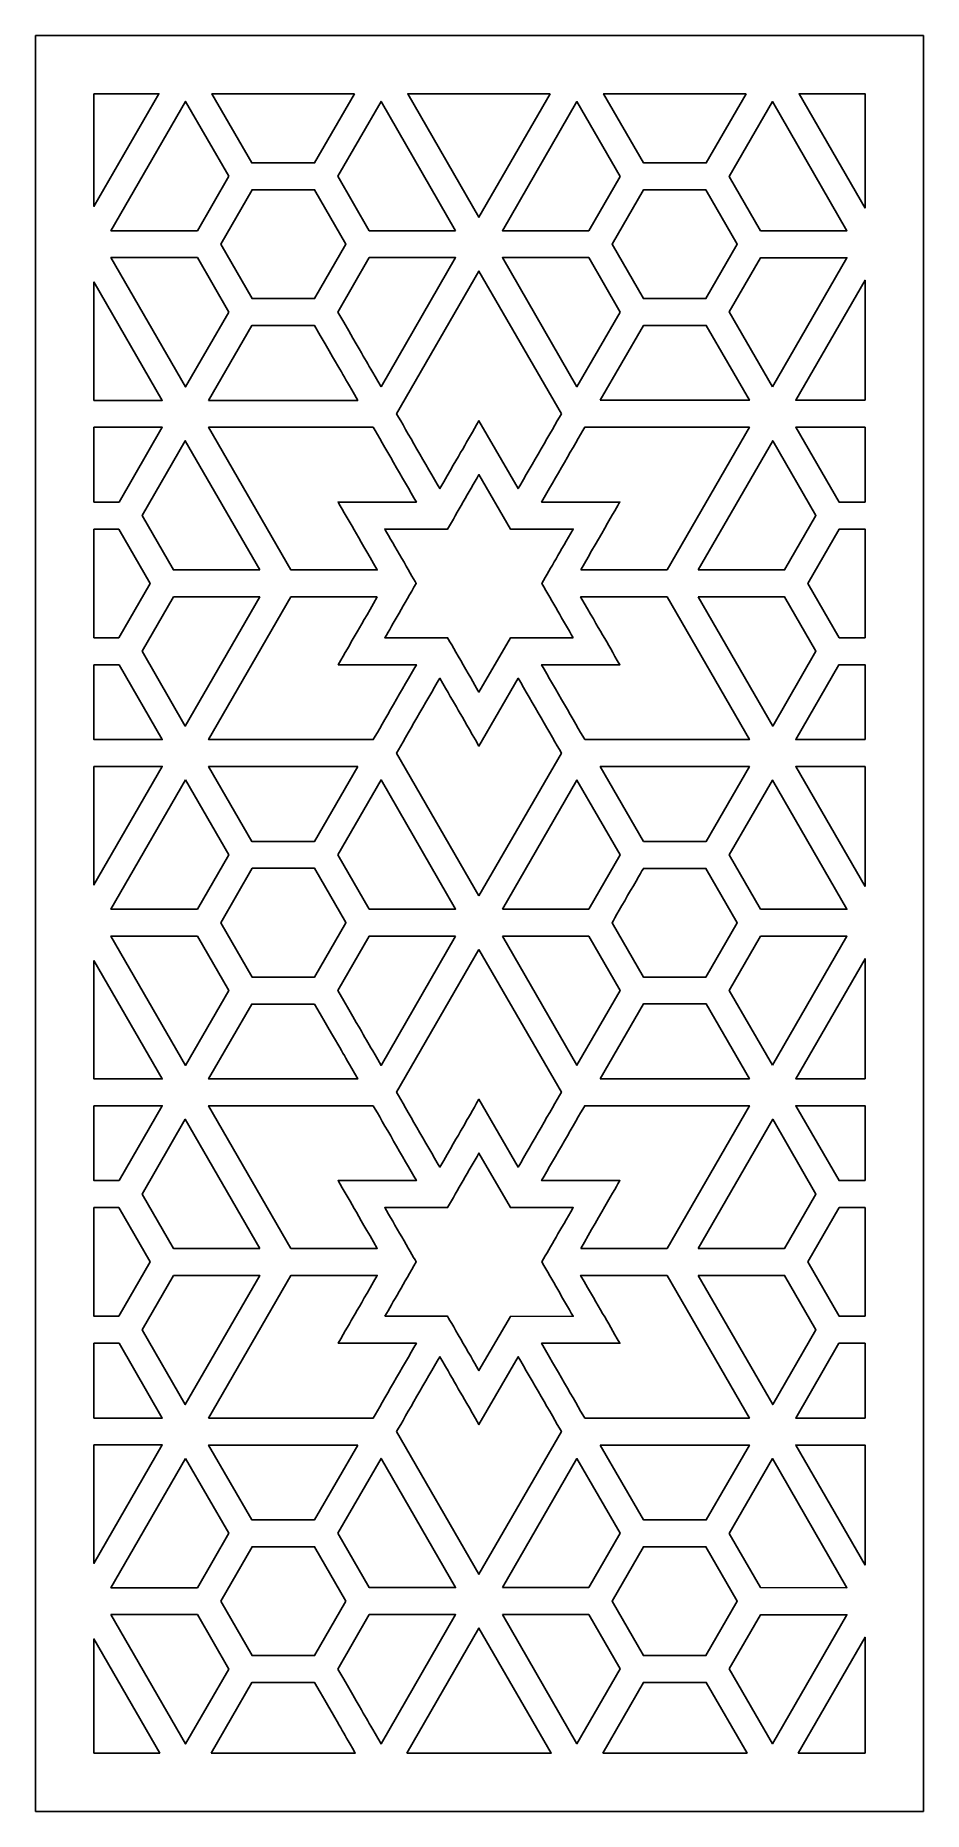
# Model space of a CAD drawing. Header units: millimetres. Extents: x -50 to 50, y -100 to 100.
import ezdxf

# ---------------------------------------------------------------- set-up
doc = ezdxf.new("R2010")
doc.units = ezdxf.units.MM
doc.header["$MEASUREMENT"] = 0
doc.layers.add('layer 1', color=7, linetype='Continuous')

msp = doc.modelspace()

# ---------------------------------------------------------------- linework, layer by layer
at = {"layer": 'layer 1', "color": 250}
for points, knots in [([(50.0807, 100.1536), (50.0807, 100.1536), (-49.9181, 100.1536), (-49.9181, 100.1536), (-49.9181, 100.1536), (-49.9181, 100.1536), (-49.9181, -99.8361), (-49.9181, -99.8361), (-49.9181, -99.8361), (-49.9181, -99.8361), (50.0807, -99.8361), (50.0807, -99.8361), (50.0807, -99.8361), (50.0807, -99.8361), (50.0807, 100.1536), (50.0807, 100.1536)], [0, 0, 0, 0, 0.2, 0.2, 0.2, 0.2, 0.4, 0.4, 0.4, 0.4, 0.6, 0.6, 0.6, 0.6, 1, 1, 1, 1]), ([(-43.343, 93.5888), (-43.343, 93.5888), (-36.0245, 93.5888), (-36.0245, 93.5888), (-36.0245, 93.5888), (-36.0245, 93.5888), (-43.343, 80.9117), (-43.343, 80.9117), (-43.343, 80.9117), (-43.343, 80.9117), (-43.343, 93.5888), (-43.343, 93.5888)], [0, 0, 0, 0, 0.25, 0.25, 0.25, 0.25, 0.5, 0.5, 0.5, 0.5, 1, 1, 1, 1]), ([(-28.1572, 84.2977), (-28.1572, 84.2977), (-31.6925, 78.1752), (-31.6925, 78.1752), (-31.6925, 78.1752), (-31.6925, 78.1752), (-41.4186, 78.1752), (-41.4186, 78.1752), (-41.4186, 78.1752), (-41.4186, 78.1752), (-33.0203, 92.7238), (-33.0203, 92.7238), (-33.0203, 92.7238), (-33.0203, 92.7238), (-28.1572, 84.2977), (-28.1572, 84.2977)], [0, 0, 0, 0, 0.2, 0.2, 0.2, 0.2, 0.4, 0.4, 0.4, 0.4, 0.6, 0.6, 0.6, 0.6, 1, 1, 1, 1]), ([(-14.0109, 93.5888), (-14.0109, 93.5888), (-18.4995, 85.815), (-18.4995, 85.815), (-18.4995, 85.815), (-18.4995, 85.815), (-25.5626, 85.815), (-25.5626, 85.815), (-25.5626, 85.815), (-25.5626, 85.815), (-30.0513, 93.5888), (-30.0513, 93.5888), (-30.0513, 93.5888), (-30.0513, 93.5888), (-14.0109, 93.5888), (-14.0109, 93.5888)], [0, 0, 0, 0, 0.2, 0.2, 0.2, 0.2, 0.4, 0.4, 0.4, 0.4, 0.6, 0.6, 0.6, 0.6, 1, 1, 1, 1]), ([(-2.6031, 78.178), (-2.6031, 78.178), (-12.3342, 78.178), (-12.3342, 78.178), (-12.3342, 78.178), (-12.3342, 78.178), (-15.867, 84.2977), (-15.867, 84.2977), (-15.867, 84.2977), (-15.867, 84.2977), (-11.0014, 92.7238), (-11.0014, 92.7238), (-11.0014, 92.7238), (-11.0014, 92.7238), (-2.6031, 78.178), (-2.6031, 78.178)], [0, 0, 0, 0, 0.2, 0.2, 0.2, 0.2, 0.4, 0.4, 0.4, 0.4, 0.6, 0.6, 0.6, 0.6, 1, 1, 1, 1]), ([(8.0486, 93.5888), (8.0486, 93.5888), (0.0243, 79.6925), (0.0243, 79.6925), (0.0243, 79.6925), (0.0243, 79.6925), (-7.9971, 93.5888), (-7.9971, 93.5888), (-7.9971, 93.5888), (-7.9971, 93.5888), (8.0486, 93.5888), (8.0486, 93.5888)], [0, 0, 0, 0, 0.25, 0.25, 0.25, 0.25, 0.5, 0.5, 0.5, 0.5, 1, 1, 1, 1]), ([(15.9131, 84.2952), (15.9131, 84.2952), (12.3829, 78.178), (12.3829, 78.178), (12.3829, 78.178), (12.3829, 78.178), (2.6543, 78.178), (2.6543, 78.178), (2.6543, 78.178), (2.6543, 78.178), (11.0504, 92.7213), (11.0504, 92.7213), (11.0504, 92.7213), (11.0504, 92.7213), (15.9131, 84.2952), (15.9131, 84.2952)], [0, 0, 0, 0, 0.2, 0.2, 0.2, 0.2, 0.4, 0.4, 0.4, 0.4, 0.6, 0.6, 0.6, 0.6, 1, 1, 1, 1]), ([(30.1025, 93.5888), (30.1025, 93.5888), (25.6141, 85.81), (25.6141, 85.81), (25.6141, 85.81), (25.6141, 85.81), (18.5533, 85.81), (18.5533, 85.81), (18.5533, 85.81), (18.5533, 85.81), (14.0596, 93.5888), (14.0596, 93.5888), (14.0596, 93.5888), (14.0596, 93.5888), (30.1025, 93.5888), (30.1025, 93.5888)], [0, 0, 0, 0, 0.2, 0.2, 0.2, 0.2, 0.4, 0.4, 0.4, 0.4, 0.6, 0.6, 0.6, 0.6, 1, 1, 1, 1]), ([(31.7362, 78.178), (31.7362, 78.178), (28.206, 84.2927), (28.206, 84.2927), (28.206, 84.2927), (28.206, 84.2927), (33.0715, 92.7188), (33.0715, 92.7188), (33.0715, 92.7188), (33.0715, 92.7188), (41.4673, 78.1752), (41.4673, 78.1752), (41.4673, 78.1752), (41.4673, 78.1752), (31.7362, 78.178), (31.7362, 78.178)], [0, 0, 0, 0, 0.2, 0.2, 0.2, 0.2, 0.4, 0.4, 0.4, 0.4, 0.6, 0.6, 0.6, 0.6, 1, 1, 1, 1]), ([(43.5056, 80.7117), (43.5056, 80.7117), (36.0708, 93.5888), (36.0708, 93.5888), (36.0708, 93.5888), (36.0708, 93.5888), (43.5056, 93.5888), (43.5056, 93.5888), (43.5056, 93.5888), (43.5056, 93.5888), (43.5056, 80.7117), (43.5056, 80.7117)], [0, 0, 0, 0, 0.25, 0.25, 0.25, 0.25, 0.5, 0.5, 0.5, 0.5, 1, 1, 1, 1]), ([(-14.9616, 76.6554), (-14.9616, 76.6554), (-18.497, 70.5305), (-18.497, 70.5305), (-18.497, 70.5305), (-18.497, 70.5305), (-25.5323, 70.5305), (-25.5323, 70.5305), (-25.5323, 70.5305), (-25.5323, 70.5305), (-25.5323, 70.533), (-25.5323, 70.533), (-25.5323, 70.533), (-25.5323, 70.533), (-29.065, 76.6554), (-29.065, 76.6554), (-29.065, 76.6554), (-29.065, 76.6554), (-25.5272, 82.7804), (-25.5272, 82.7804), (-25.5272, 82.7804), (-25.5272, 82.7804), (-18.4945, 82.7804), (-18.4945, 82.7804), (-18.4945, 82.7804), (-18.4945, 82.7804), (-14.9616, 76.6579), (-14.9616, 76.6579), (-14.9616, 76.6579), (-14.9616, 76.6579), (-14.9616, 76.6554), (-14.9616, 76.6554)], [0, 0, 0, 0, 0.11111111, 0.11111111, 0.11111111, 0.11111111, 0.22222222, 0.22222222, 0.22222222, 0.22222222, 0.33333333, 0.33333333, 0.33333333, 0.33333333, 0.44444444, 0.44444444, 0.44444444, 0.44444444, 0.55555556, 0.55555556, 0.55555556, 0.55555556, 0.66666667, 0.66666667, 0.66666667, 0.66666667, 0.77777778, 0.77777778, 0.77777778, 0.77777778, 1, 1, 1, 1]), ([(25.5785, 70.5383), (25.5785, 70.5358), (25.5785, 70.5358), (25.5785, 70.5358), (25.5785, 70.5358), (25.5785, 70.5358), (18.5459, 70.533), (18.5459, 70.533), (18.5459, 70.533), (18.5459, 70.533), (15.0103, 76.6554), (15.0103, 76.6554), (15.0103, 76.6554), (15.0061, 76.6569), (15.0019, 76.6576), (14.9973, 76.659), (14.9973, 76.659), (14.9973, 76.659), (15.0103, 76.6579), (15.0103, 76.6579), (15.0103, 76.6579), (15.0103, 76.6579), (15.0103, 76.6604), (15.0103, 76.6604), (15.0103, 76.6604), (15.0103, 76.6604), (18.5406, 82.7754), (18.5406, 82.7754), (18.5406, 82.7754), (18.5406, 82.7754), (25.5785, 82.7754), (25.5785, 82.7754), (25.5785, 82.7754), (25.5785, 82.7754), (29.1112, 76.6554), (29.1112, 76.6554), (29.1112, 76.6554), (29.1112, 76.6554), (25.5785, 70.5383), (25.5785, 70.5383)], [0, 0, 0, 0, 0.09090909, 0.09090909, 0.09090909, 0.09090909, 0.18181818, 0.18181818, 0.18181818, 0.18181818, 0.27272727, 0.27272727, 0.27272727, 0.27272727, 0.36363636, 0.36363636, 0.36363636, 0.36363636, 0.45454545, 0.45454545, 0.45454545, 0.45454545, 0.54545455, 0.54545455, 0.54545455, 0.54545455, 0.63636364, 0.63636364, 0.63636364, 0.63636364, 0.72727273, 0.72727273, 0.72727273, 0.72727273, 0.81818182, 0.81818182, 0.81818182, 0.81818182, 1, 1, 1, 1]), ([(-28.1572, 69.016), (-28.1572, 69.016), (-33.0227, 60.5896), (-33.0227, 60.5896), (-33.0227, 60.5896), (-33.0227, 60.5896), (-41.4235, 75.1406), (-41.4235, 75.1406), (-41.4235, 75.1406), (-41.4235, 75.1406), (-31.695, 75.1406), (-31.695, 75.1406), (-31.695, 75.1406), (-31.695, 75.1406), (-28.1572, 69.016), (-28.1572, 69.016)], [0, 0, 0, 0, 0.2, 0.2, 0.2, 0.2, 0.4, 0.4, 0.4, 0.4, 0.6, 0.6, 0.6, 0.6, 1, 1, 1, 1]), ([(-11.0038, 60.5896), (-13.1988, 64.3904), (-12.023, 62.3549), (-15.867, 69.016), (-15.867, 69.016), (-15.867, 69.016), (-12.3342, 75.1382), (-12.3342, 75.1382), (-12.3342, 75.1382), (-12.3342, 75.1382), (-2.6056, 75.1382), (-2.6056, 75.1382), (-2.6056, 75.1382), (-2.6056, 75.1382), (-11.0038, 60.5896), (-11.0038, 60.5896)], [0, 0, 0, 0, 0.2, 0.2, 0.2, 0.2, 0.4, 0.4, 0.4, 0.4, 0.6, 0.6, 0.6, 0.6, 1, 1, 1, 1]), ([(15.9159, 69.0185), (15.9159, 69.0185), (11.0529, 60.5924), (11.0529, 60.5924), (11.0529, 60.5924), (11.0529, 60.5924), (2.6543, 75.1382), (2.6543, 75.1382), (2.6543, 75.1382), (2.6543, 75.1382), (12.3829, 75.1382), (12.3829, 75.1382), (12.3829, 75.1382), (12.3829, 75.1382), (15.9159, 69.0185), (15.9159, 69.0185)], [0, 0, 0, 0, 0.2, 0.2, 0.2, 0.2, 0.4, 0.4, 0.4, 0.4, 0.6, 0.6, 0.6, 0.6, 1, 1, 1, 1]), ([(33.0715, 60.5949), (33.0715, 60.5949), (28.2085, 69.021), (28.2085, 69.021), (28.2085, 69.021), (28.2085, 69.021), (31.7387, 75.1357), (31.7387, 75.1357), (31.7387, 75.1357), (31.7387, 75.1357), (41.4673, 75.1357), (41.4673, 75.1357), (41.4673, 75.1357), (41.4673, 75.1357), (33.0715, 60.5949), (33.0715, 60.5949)], [0, 0, 0, 0, 0.2, 0.2, 0.2, 0.2, 0.4, 0.4, 0.4, 0.4, 0.6, 0.6, 0.6, 0.6, 1, 1, 1, 1]), ([(-43.343, 72.3995), (-43.343, 72.3995), (-35.6476, 59.0698), (-35.6476, 59.0698), (-35.6476, 59.0698), (-38.7733, 59.0698), (-41.2947, 59.0674), (-43.343, 59.0674), (-43.343, 59.0674), (-43.343, 59.0674), (-43.343, 72.3995), (-43.343, 72.3995)], [0, 0, 0, 0, 0.25, 0.25, 0.25, 0.25, 0.5, 0.5, 0.5, 0.5, 1, 1, 1, 1]), ([(9.3028, 57.555), (8.2028, 55.6532), (5.9369, 51.7261), (4.4348, 49.1289), (4.4348, 49.1289), (4.4348, 49.1289), (0.0243, 56.7687), (0.0243, 56.7687), (0.0243, 56.7687), (-1.4298, 54.2498), (-1.9456, 53.3622), (-4.3857, 49.1289), (-4.3857, 49.1289), (-5.855, 51.6703), (-8.164, 55.6736), (-9.2516, 57.555), (-9.2516, 57.555), (-9.2516, 57.555), (0.0243, 73.6233), (0.0243, 73.6233), (0.0243, 73.6233), (0.0243, 73.6233), (9.3028, 57.555), (9.3028, 57.555)], [0, 0, 0, 0, 0.14285714, 0.14285714, 0.14285714, 0.14285714, 0.28571429, 0.28571429, 0.28571429, 0.28571429, 0.42857143, 0.42857143, 0.42857143, 0.42857143, 0.57142857, 0.57142857, 0.57142857, 0.57142857, 0.71428571, 0.71428571, 0.71428571, 0.71428571, 1, 1, 1, 1]), ([(43.5056, 59.0748), (41.5456, 59.0748), (39.0169, 59.0748), (35.699, 59.0748), (35.699, 59.0748), (35.699, 59.0748), (43.5056, 72.6017), (43.5056, 72.6017), (43.5056, 72.6017), (43.5056, 72.6017), (43.5056, 59.0748), (43.5056, 59.0748)], [0, 0, 0, 0, 0.25, 0.25, 0.25, 0.25, 0.5, 0.5, 0.5, 0.5, 1, 1, 1, 1]), ([(-30.4282, 59.0698), (-30.4282, 59.0698), (-25.5651, 67.4959), (-25.5651, 67.4959), (-25.5651, 67.4959), (-25.5651, 67.4959), (-18.497, 67.4959), (-18.497, 67.4959), (-18.497, 67.4959), (-14.7491, 61.0069), (-15.8087, 62.8428), (-13.6313, 59.0698), (-13.6313, 59.0698), (-16.7217, 59.0698), (-13.5276, 59.0698), (-30.4282, 59.0698)], [0, 0, 0, 0, 0.2, 0.2, 0.2, 0.2, 0.4, 0.4, 0.4, 0.4, 0.6, 0.6, 0.6, 0.6, 1, 1, 1, 1]), ([(13.6828, 59.0748), (13.6828, 59.0748), (18.5484, 67.4984), (18.5484, 67.4984), (18.5484, 67.4984), (18.5484, 67.4984), (25.6141, 67.5012), (25.6141, 67.5012), (25.6141, 67.5012), (25.6141, 67.5012), (30.4793, 59.0748), (30.4793, 59.0748), (30.4793, 59.0748), (30.4793, 59.0748), (13.6828, 59.0748), (13.6828, 59.0748)], [0, 0, 0, 0, 0.2, 0.2, 0.2, 0.2, 0.4, 0.4, 0.4, 0.4, 0.6, 0.6, 0.6, 0.6, 1, 1, 1, 1]), ([(-43.343, 56.0328), (-39.6382, 56.0328), (-36.113, 56.0352), (-35.6527, 56.0352), (-35.6527, 56.0352), (-35.6527, 56.0352), (-40.5157, 47.6091), (-40.5157, 47.6091), (-40.5157, 47.6091), (-40.5157, 47.6091), (-43.343, 47.6091), (-43.343, 47.6091), (-43.343, 47.6091), (-43.343, 47.6091), (-43.343, 56.0328), (-43.343, 56.0328)], [0, 0, 0, 0, 0.2, 0.2, 0.2, 0.2, 0.4, 0.4, 0.4, 0.4, 0.6, 0.6, 0.6, 0.6, 1, 1, 1, 1]), ([(-11.8791, 56.0352), (-10.7915, 54.151), (-8.4801, 50.1505), (-7.0136, 47.6091), (-7.0136, 47.6091), (-7.0136, 47.6091), (-15.8365, 47.6091), (-15.8365, 47.6091), (-15.8365, 47.6091), (-14.5418, 45.3634), (-13.783, 44.0486), (-11.4261, 39.9669), (-11.4261, 39.9669), (-11.4261, 39.9669), (-21.1548, 39.9669), (-21.1548, 39.9669), (-21.1548, 39.9669), (-21.1548, 39.9669), (-30.4331, 56.0352), (-30.4331, 56.0352), (-30.4331, 56.0352), (-13.5124, 56.0352), (-17.2401, 56.0352), (-11.8791, 56.0352)], [0, 0, 0, 0, 0.14285714, 0.14285714, 0.14285714, 0.14285714, 0.28571429, 0.28571429, 0.28571429, 0.28571429, 0.42857143, 0.42857143, 0.42857143, 0.42857143, 0.57142857, 0.57142857, 0.57142857, 0.57142857, 0.71428571, 0.71428571, 0.71428571, 0.71428571, 1, 1, 1, 1]), ([(11.4776, 39.9743), (13.7054, 43.8358), (15.8778, 47.5989), (15.8856, 47.6116), (15.8856, 47.6116), (8.5062, 47.6141), (10.3523, 47.6141), (7.0647, 47.6141), (7.0647, 47.6141), (8.5669, 50.2112), (10.8328, 54.1387), (11.9302, 56.0402), (11.9302, 56.0402), (14.9423, 56.0402), (12.8457, 56.0402), (30.4821, 56.0402), (30.4821, 56.0402), (30.4821, 56.0402), (21.2062, 39.9719), (21.2062, 39.9719), (21.2062, 39.9719), (18.6672, 39.9694), (13.4804, 39.9719), (11.4776, 39.9743)], [0, 0, 0, 0, 0.14285714, 0.14285714, 0.14285714, 0.14285714, 0.28571429, 0.28571429, 0.28571429, 0.28571429, 0.42857143, 0.42857143, 0.42857143, 0.42857143, 0.57142857, 0.57142857, 0.57142857, 0.57142857, 0.71428571, 0.71428571, 0.71428571, 0.71428571, 1, 1, 1, 1]), ([(43.5056, 47.6141), (43.5056, 47.6141), (40.567, 47.6141), (40.567, 47.6141), (40.567, 47.6141), (40.567, 47.6141), (35.7015, 56.0402), (35.7015, 56.0402), (35.7015, 56.0402), (35.7015, 56.0402), (43.5056, 56.0402), (43.5056, 56.0402), (43.5056, 56.0402), (43.5056, 56.0402), (43.5056, 47.6141), (43.5056, 47.6141)], [0, 0, 0, 0, 0.2, 0.2, 0.2, 0.2, 0.4, 0.4, 0.4, 0.4, 0.6, 0.6, 0.6, 0.6, 1, 1, 1, 1]), ([(-24.6623, 39.9719), (-24.6623, 39.9719), (-34.3934, 39.9743), (-34.3934, 39.9743), (-34.3934, 39.9743), (-34.3934, 39.9743), (-37.9237, 46.0894), (-37.9237, 46.0894), (-37.9237, 46.0894), (-37.9237, 46.0894), (-33.0582, 54.5155), (-33.0582, 54.5155), (-33.0582, 54.5155), (-33.0582, 54.5155), (-24.6623, 39.9719), (-24.6623, 39.9719)], [0, 0, 0, 0, 0.2, 0.2, 0.2, 0.2, 0.4, 0.4, 0.4, 0.4, 0.6, 0.6, 0.6, 0.6, 1, 1, 1, 1]), ([(24.711, 39.9719), (24.711, 39.9719), (33.1096, 54.5204), (33.1096, 54.5204), (33.1096, 54.5204), (33.1096, 54.5204), (37.9727, 46.0943), (37.9727, 46.0943), (37.9727, 46.0943), (37.9727, 46.0943), (34.4371, 39.9719), (34.4371, 39.9719), (34.4371, 39.9719), (34.4371, 39.9719), (24.711, 39.9719), (24.711, 39.9719)], [0, 0, 0, 0, 0.2, 0.2, 0.2, 0.2, 0.4, 0.4, 0.4, 0.4, 0.6, 0.6, 0.6, 0.6, 1, 1, 1, 1]), ([(10.6306, 32.3272), (10.6306, 32.3272), (3.5571, 32.3247), (3.5571, 32.3247), (3.5571, 32.3247), (3.5571, 32.3247), (0.0243, 26.21), (0.0243, 26.21), (0.0243, 26.21), (-0.4537, 27.0369), (-3.0328, 31.5052), (-3.5108, 32.3321), (-3.5108, 32.3321), (-3.5108, 32.3321), (-10.5816, 32.3321), (-10.5816, 32.3321), (-10.5816, 32.3321), (-9.6686, 33.9076), (-8.3816, 36.1382), (-7.0464, 38.4496), (-7.0464, 38.4496), (-7.6835, 39.5545), (-9.5624, 42.8092), (-10.5816, 44.5745), (-10.5816, 44.5745), (-10.5816, 44.5745), (-3.5084, 44.5745), (-3.5084, 44.5745), (-3.5084, 44.5745), (-2.3855, 46.5243), (-1.101, 48.7497), (0.0243, 50.7019), (0.0243, 50.7019), (0.0243, 50.7019), (3.5599, 44.5795), (3.5599, 44.5795), (3.5599, 44.5795), (3.5599, 44.5795), (10.6331, 44.5795), (10.6331, 44.5795), (10.6331, 44.5795), (9.1359, 41.9848), (8.1598, 40.2982), (7.0926, 38.4496), (7.0926, 38.4496), (8.2861, 36.3834), (9.5053, 34.2745), (10.6306, 32.3272)], [0, 0, 0, 0, 0.07692308, 0.07692308, 0.07692308, 0.07692308, 0.15384615, 0.15384615, 0.15384615, 0.15384615, 0.23076923, 0.23076923, 0.23076923, 0.23076923, 0.30769231, 0.30769231, 0.30769231, 0.30769231, 0.38461538, 0.38461538, 0.38461538, 0.38461538, 0.46153846, 0.46153846, 0.46153846, 0.46153846, 0.53846154, 0.53846154, 0.53846154, 0.53846154, 0.61538462, 0.61538462, 0.61538462, 0.61538462, 0.69230769, 0.69230769, 0.69230769, 0.69230769, 0.76923077, 0.76923077, 0.76923077, 0.76923077, 0.84615385, 0.84615385, 0.84615385, 0.84615385, 1, 1, 1, 1]), ([(-43.343, 44.5745), (-43.343, 44.5745), (-40.5511, 44.5745), (-40.5511, 44.5745), (-40.5511, 44.5745), (-40.5511, 44.5745), (-37.0184, 38.4521), (-37.0184, 38.4521), (-37.0184, 38.4521), (-37.0184, 38.4521), (-40.5511, 32.3346), (-40.5511, 32.3346), (-40.5511, 32.3346), (-40.5511, 32.3346), (-43.343, 32.3321), (-43.343, 32.3321), (-43.343, 32.3321), (-43.343, 32.3321), (-43.343, 44.5745), (-43.343, 44.5745)], [0, 0, 0, 0, 0.16666667, 0.16666667, 0.16666667, 0.16666667, 0.33333333, 0.33333333, 0.33333333, 0.33333333, 0.5, 0.5, 0.5, 0.5, 0.66666667, 0.66666667, 0.66666667, 0.66666667, 1, 1, 1, 1]), ([(43.5056, 32.3296), (43.5056, 32.3296), (40.5973, 32.3296), (40.5973, 32.3296), (40.5973, 32.3296), (40.5973, 32.3296), (37.0646, 38.4521), (37.0646, 38.4521), (37.0646, 38.4521), (37.0646, 38.4521), (40.6026, 44.577), (40.6026, 44.577), (40.6026, 44.577), (40.6026, 44.577), (40.6026, 44.577), (40.6026, 44.5795), (40.6026, 44.5795), (40.6026, 44.5795), (43.5056, 44.5795), (43.5056, 44.5795), (43.5056, 44.5795), (43.5056, 44.5795), (43.5056, 32.3296), (43.5056, 32.3296)], [0, 0, 0, 0, 0.14285714, 0.14285714, 0.14285714, 0.14285714, 0.28571429, 0.28571429, 0.28571429, 0.28571429, 0.42857143, 0.42857143, 0.42857143, 0.42857143, 0.57142857, 0.57142857, 0.57142857, 0.57142857, 0.71428571, 0.71428571, 0.71428571, 0.71428571, 1, 1, 1, 1]), ([(-34.3909, 36.9323), (-34.3909, 36.9323), (-24.6623, 36.9323), (-24.6623, 36.9323), (-24.6623, 36.9323), (-24.6623, 36.9323), (-33.0582, 22.3912), (-33.0582, 22.3912), (-33.0582, 22.3912), (-33.0582, 22.3912), (-37.9211, 30.8173), (-37.9211, 30.8173), (-37.9211, 30.8173), (-37.9211, 30.8173), (-34.3909, 36.9323), (-34.3909, 36.9323)], [0, 0, 0, 0, 0.2, 0.2, 0.2, 0.2, 0.4, 0.4, 0.4, 0.4, 0.6, 0.6, 0.6, 0.6, 1, 1, 1, 1]), ([(-11.4261, 36.9323), (-13.8109, 32.8052), (-14.2131, 32.107), (-15.8341, 29.2975), (-15.8341, 29.2975), (-9.603, 29.295), (-11.588, 29.2975), (-7.016, 29.2975), (-7.016, 29.2975), (-8.485, 26.7536), (-10.7964, 22.7528), (-11.8815, 20.8714), (-11.8815, 20.8714), (-17.1415, 20.8714), (-13.371, 20.8714), (-30.4307, 20.8714), (-30.4307, 20.8714), (-30.4307, 20.8714), (-21.1599, 36.9323), (-21.1599, 36.9323), (-21.1599, 36.9323), (-21.1599, 36.9323), (-11.4261, 36.9323), (-11.4261, 36.9323)], [0, 0, 0, 0, 0.14285714, 0.14285714, 0.14285714, 0.14285714, 0.28571429, 0.28571429, 0.28571429, 0.28571429, 0.42857143, 0.42857143, 0.42857143, 0.42857143, 0.57142857, 0.57142857, 0.57142857, 0.57142857, 0.71428571, 0.71428571, 0.71428571, 0.71428571, 1, 1, 1, 1]), ([(11.9355, 20.864), (10.8377, 22.7655), (8.5693, 26.6929), (7.0672, 29.2901), (7.0672, 29.2901), (8.0433, 29.2901), (14.9497, 29.2926), (15.8856, 29.2926), (15.8856, 29.2926), (14.32, 32.0061), (13.7562, 32.9823), (11.4702, 36.9397), (11.4702, 36.9397), (13.4677, 36.9373), (18.6595, 36.9373), (21.2037, 36.9373), (21.2037, 36.9373), (21.2037, 36.9373), (30.4821, 20.8665), (30.4821, 20.8665), (30.4821, 20.8665), (11.0882, 20.864), (14.8636, 20.864), (11.9355, 20.864)], [0, 0, 0, 0, 0.14285714, 0.14285714, 0.14285714, 0.14285714, 0.28571429, 0.28571429, 0.28571429, 0.28571429, 0.42857143, 0.42857143, 0.42857143, 0.42857143, 0.57142857, 0.57142857, 0.57142857, 0.57142857, 0.71428571, 0.71428571, 0.71428571, 0.71428571, 1, 1, 1, 1]), ([(24.7061, 36.9373), (24.7061, 36.9373), (34.4346, 36.9373), (34.4346, 36.9373), (34.4346, 36.9373), (34.4346, 36.9373), (37.9727, 30.8123), (37.9727, 30.8123), (37.9727, 30.8123), (37.9727, 30.8123), (33.1068, 22.3862), (33.1068, 22.3862), (33.1068, 22.3862), (33.1068, 22.3862), (24.7061, 36.9373), (24.7061, 36.9373)], [0, 0, 0, 0, 0.2, 0.2, 0.2, 0.2, 0.4, 0.4, 0.4, 0.4, 0.6, 0.6, 0.6, 0.6, 1, 1, 1, 1]), ([(-43.343, 29.2975), (-43.343, 29.2975), (-40.5157, 29.3), (-40.5157, 29.3), (-40.5157, 29.3), (-40.5157, 29.3), (-35.6503, 20.8739), (-35.6503, 20.8739), (-35.6503, 20.8739), (-35.6503, 20.8739), (-43.343, 20.8739), (-43.343, 20.8739), (-43.343, 20.8739), (-43.343, 20.8739), (-43.343, 29.2975), (-43.343, 29.2975)], [0, 0, 0, 0, 0.2, 0.2, 0.2, 0.2, 0.4, 0.4, 0.4, 0.4, 0.6, 0.6, 0.6, 0.6, 1, 1, 1, 1]), ([(43.5056, 20.8689), (41.5406, 20.8689), (39.0066, 20.8689), (35.7015, 20.8689), (35.7015, 20.8689), (35.7015, 20.8689), (40.5645, 29.295), (40.5645, 29.295), (40.5645, 29.295), (40.5645, 29.295), (43.5056, 29.295), (43.5056, 29.295), (43.5056, 29.295), (43.5056, 29.295), (43.5056, 20.8689), (43.5056, 20.8689)], [0, 0, 0, 0, 0.2, 0.2, 0.2, 0.2, 0.4, 0.4, 0.4, 0.4, 0.6, 0.6, 0.6, 0.6, 1, 1, 1, 1]), ([(0.0243, 3.2883), (0.0243, 3.2883), (-9.2516, 19.3566), (-9.2516, 19.3566), (-9.2516, 19.3566), (-8.164, 21.2379), (-5.855, 25.2388), (-4.3857, 27.7802), (-4.3857, 27.7802), (-2.474, 24.4676), (-2.2161, 24.0249), (0.0243, 20.1429), (0.0243, 20.1429), (0.0243, 20.1429), (4.4372, 27.7802), (4.4372, 27.7802), (4.4372, 27.7802), (5.9344, 25.1855), (8.2028, 21.2609), (9.3028, 19.3566), (9.3028, 19.3566), (9.3028, 19.3566), (0.0243, 3.2883), (0.0243, 3.2883)], [0, 0, 0, 0, 0.14285714, 0.14285714, 0.14285714, 0.14285714, 0.28571429, 0.28571429, 0.28571429, 0.28571429, 0.42857143, 0.42857143, 0.42857143, 0.42857143, 0.57142857, 0.57142857, 0.57142857, 0.57142857, 0.71428571, 0.71428571, 0.71428571, 0.71428571, 1, 1, 1, 1]), ([(-43.343, 17.8393), (-41.3098, 17.8393), (-38.7936, 17.8393), (-35.6476, 17.8393), (-35.6476, 17.8393), (-35.6476, 17.8393), (-43.343, 4.5071), (-43.343, 4.5071), (-43.343, 4.5071), (-43.343, 4.5071), (-43.343, 17.8393), (-43.343, 17.8393)], [0, 0, 0, 0, 0.25, 0.25, 0.25, 0.25, 0.5, 0.5, 0.5, 0.5, 1, 1, 1, 1]), ([(-33.0203, 16.3195), (-33.0203, 16.3195), (-28.1572, 7.8934), (-28.1572, 7.8934), (-28.1572, 7.8934), (-28.1572, 7.8934), (-31.6925, 1.771), (-31.6925, 1.771), (-31.6925, 1.771), (-31.6925, 1.771), (-41.4186, 1.771), (-41.4186, 1.771), (-41.4186, 1.771), (-41.4186, 1.771), (-33.0203, 16.3195), (-33.0203, 16.3195)], [0, 0, 0, 0, 0.2, 0.2, 0.2, 0.2, 0.4, 0.4, 0.4, 0.4, 0.6, 0.6, 0.6, 0.6, 1, 1, 1, 1]), ([(-13.6338, 17.8368), (-13.6338, 17.8368), (-18.4995, 9.4107), (-18.4995, 9.4107), (-18.4995, 9.4107), (-18.4995, 9.4107), (-25.5626, 9.4107), (-25.5626, 9.4107), (-25.5626, 9.4107), (-25.5626, 9.4107), (-30.4282, 17.8368), (-30.4282, 17.8368), (-30.4282, 17.8368), (-30.4282, 17.8368), (-13.6338, 17.8368), (-13.6338, 17.8368)], [0, 0, 0, 0, 0.2, 0.2, 0.2, 0.2, 0.4, 0.4, 0.4, 0.4, 0.6, 0.6, 0.6, 0.6, 1, 1, 1, 1]), ([(-15.867, 7.8934), (-15.867, 7.8934), (-11.0014, 16.3195), (-11.0014, 16.3195), (-11.0014, 16.3195), (-11.0014, 16.3195), (-2.6031, 1.7734), (-2.6031, 1.7734), (-2.6031, 1.7734), (-2.6031, 1.7734), (-12.3342, 1.7734), (-12.3342, 1.7734), (-12.3342, 1.7734), (-12.3342, 1.7734), (-15.867, 7.8934), (-15.867, 7.8934)], [0, 0, 0, 0, 0.2, 0.2, 0.2, 0.2, 0.4, 0.4, 0.4, 0.4, 0.6, 0.6, 0.6, 0.6, 1, 1, 1, 1]), ([(2.6543, 1.7734), (2.6543, 1.7734), (11.0504, 16.317), (11.0504, 16.317), (11.0504, 16.317), (11.0504, 16.317), (15.9131, 7.8909), (15.9131, 7.8909), (15.9131, 7.8909), (15.9131, 7.8909), (12.3829, 1.7734), (12.3829, 1.7734), (12.3829, 1.7734), (12.3829, 1.7734), (2.6543, 1.7734), (2.6543, 1.7734)], [0, 0, 0, 0, 0.2, 0.2, 0.2, 0.2, 0.4, 0.4, 0.4, 0.4, 0.6, 0.6, 0.6, 0.6, 1, 1, 1, 1]), ([(18.5533, 9.4054), (18.5533, 9.4054), (13.6878, 17.8294), (13.6878, 17.8294), (13.6878, 17.8294), (14.5225, 17.8294), (29.4933, 17.8319), (30.4768, 17.8319), (30.4768, 17.8319), (30.4768, 17.8319), (25.6141, 9.4054), (25.6141, 9.4054), (25.6141, 9.4054), (25.6141, 9.4054), (18.5533, 9.4054), (18.5533, 9.4054)], [0, 0, 0, 0, 0.2, 0.2, 0.2, 0.2, 0.4, 0.4, 0.4, 0.4, 0.6, 0.6, 0.6, 0.6, 1, 1, 1, 1]), ([(31.7362, 1.7734), (31.7362, 1.7734), (28.206, 7.8881), (28.206, 7.8881), (28.206, 7.8881), (28.206, 7.8881), (33.0715, 16.3146), (33.0715, 16.3146), (33.0715, 16.3146), (33.0715, 16.3146), (41.4673, 1.771), (41.4673, 1.771), (41.4673, 1.771), (41.4673, 1.771), (31.7362, 1.7734), (31.7362, 1.7734)], [0, 0, 0, 0, 0.2, 0.2, 0.2, 0.2, 0.4, 0.4, 0.4, 0.4, 0.6, 0.6, 0.6, 0.6, 1, 1, 1, 1]), ([(43.5056, 4.3074), (43.5056, 4.3074), (35.6965, 17.8343), (35.6965, 17.8343), (35.6965, 17.8343), (39.0246, 17.8343), (41.5509, 17.8343), (43.5056, 17.8343), (43.5056, 17.8343), (43.5056, 17.8343), (43.5056, 4.3074), (43.5056, 4.3074)], [0, 0, 0, 0, 0.25, 0.25, 0.25, 0.25, 0.5, 0.5, 0.5, 0.5, 1, 1, 1, 1]), ([(-25.5272, 6.3761), (-25.5272, 6.3761), (-18.4945, 6.3761), (-18.4945, 6.3761), (-18.4945, 6.3761), (-18.4945, 6.3761), (-14.9616, 0.2537), (-14.9616, 0.2537), (-14.9616, 0.2537), (-14.9616, 0.2537), (-14.9616, 0.2512), (-14.9616, 0.2512), (-14.9616, 0.2512), (-14.9616, 0.2512), (-18.497, -5.8737), (-18.497, -5.8737), (-18.497, -5.8737), (-18.497, -5.8737), (-25.5323, -5.8737), (-25.5323, -5.8737), (-25.5323, -5.8737), (-25.5323, -5.8737), (-25.5323, -5.8713), (-25.5323, -5.8713), (-25.5323, -5.8713), (-25.5323, -5.8713), (-29.065, 0.2512), (-29.065, 0.2512), (-29.065, 0.2512), (-29.065, 0.2512), (-25.5272, 6.3761), (-25.5272, 6.3761)], [0, 0, 0, 0, 0.11111111, 0.11111111, 0.11111111, 0.11111111, 0.22222222, 0.22222222, 0.22222222, 0.22222222, 0.33333333, 0.33333333, 0.33333333, 0.33333333, 0.44444444, 0.44444444, 0.44444444, 0.44444444, 0.55555556, 0.55555556, 0.55555556, 0.55555556, 0.66666667, 0.66666667, 0.66666667, 0.66666667, 0.77777778, 0.77777778, 0.77777778, 0.77777778, 1, 1, 1, 1]), ([(25.5785, -5.8663), (25.5785, -5.8688), (25.5785, -5.8688), (25.5785, -5.8688), (25.5785, -5.8688), (25.5785, -5.8688), (18.5459, -5.8713), (18.5459, -5.8713), (18.5459, -5.8713), (18.5459, -5.8713), (15.0103, 0.2512), (15.0103, 0.2512), (15.0103, 0.2512), (15.0093, 0.2508), (15.0082, 0.2508), (15.0082, 0.2508), (15.0082, 0.2508), (15.0082, 0.2508), (18.5145, 6.3253), (18.5406, 6.3708), (18.5406, 6.3708), (18.5406, 6.3708), (25.5785, 6.3708), (25.5785, 6.3708), (25.5785, 6.3708), (25.5785, 6.3708), (29.1112, 0.2512), (29.1112, 0.2512), (29.1112, 0.2512), (29.1112, 0.2512), (25.5785, -5.8663), (25.5785, -5.8663)], [0, 0, 0, 0, 0.11111111, 0.11111111, 0.11111111, 0.11111111, 0.22222222, 0.22222222, 0.22222222, 0.22222222, 0.33333333, 0.33333333, 0.33333333, 0.33333333, 0.44444444, 0.44444444, 0.44444444, 0.44444444, 0.55555556, 0.55555556, 0.55555556, 0.55555556, 0.66666667, 0.66666667, 0.66666667, 0.66666667, 0.77777778, 0.77777778, 0.77777778, 0.77777778, 1, 1, 1, 1]), ([(-31.695, -1.2636), (-31.695, -1.2636), (-28.1572, -7.3886), (-28.1572, -7.3886), (-28.1572, -7.3886), (-28.1572, -7.3886), (-33.0227, -15.8147), (-33.0227, -15.8147), (-33.0227, -15.8147), (-33.0227, -15.8147), (-41.4235, -1.2636), (-41.4235, -1.2636), (-41.4235, -1.2636), (-41.4235, -1.2636), (-31.695, -1.2636), (-31.695, -1.2636)], [0, 0, 0, 0, 0.2, 0.2, 0.2, 0.2, 0.4, 0.4, 0.4, 0.4, 0.6, 0.6, 0.6, 0.6, 1, 1, 1, 1]), ([(-2.6056, -1.2661), (-2.6056, -1.2661), (-11.0038, -15.8147), (-11.0038, -15.8147), (-11.0038, -15.8147), (-13.1988, -12.0138), (-12.023, -14.0497), (-15.867, -7.3886), (-15.867, -7.3886), (-15.867, -7.3886), (-12.3342, -1.2661), (-12.3342, -1.2661), (-12.3342, -1.2661), (-12.3342, -1.2661), (-2.6056, -1.2661), (-2.6056, -1.2661)], [0, 0, 0, 0, 0.2, 0.2, 0.2, 0.2, 0.4, 0.4, 0.4, 0.4, 0.6, 0.6, 0.6, 0.6, 1, 1, 1, 1]), ([(2.6543, -1.2661), (2.6543, -1.2661), (12.3829, -1.2661), (12.3829, -1.2661), (12.3829, -1.2661), (12.3829, -1.2661), (15.9159, -7.3861), (15.9159, -7.3861), (15.9159, -7.3861), (15.9159, -7.3861), (11.0529, -15.8122), (11.0529, -15.8122), (11.0529, -15.8122), (11.0529, -15.8122), (2.6543, -1.2661), (2.6543, -1.2661)], [0, 0, 0, 0, 0.2, 0.2, 0.2, 0.2, 0.4, 0.4, 0.4, 0.4, 0.6, 0.6, 0.6, 0.6, 1, 1, 1, 1]), ([(33.0715, -15.8097), (33.0715, -15.8097), (28.2085, -7.3836), (28.2085, -7.3836), (28.2085, -7.3836), (28.2085, -7.3836), (31.7387, -1.2689), (31.7387, -1.2689), (31.7387, -1.2689), (31.7387, -1.2689), (41.4673, -1.2689), (41.4673, -1.2689), (41.4673, -1.2689), (41.4673, -1.2689), (33.0715, -15.8097), (33.0715, -15.8097)], [0, 0, 0, 0, 0.2, 0.2, 0.2, 0.2, 0.4, 0.4, 0.4, 0.4, 0.6, 0.6, 0.6, 0.6, 1, 1, 1, 1]), ([(0.0243, -2.7809), (0.0243, -2.7809), (9.3028, -18.8493), (9.3028, -18.8493), (9.3028, -18.8493), (8.2028, -20.7511), (5.9369, -24.6786), (4.4348, -27.2757), (4.4348, -27.2757), (4.4348, -27.2757), (0.0243, -19.636), (0.0243, -19.636), (0.0243, -19.636), (-1.4298, -22.1548), (-1.9456, -23.0424), (-4.3857, -27.2757), (-4.3857, -27.2757), (-5.855, -24.7339), (-8.164, -20.731), (-9.2516, -18.8493), (-9.2516, -18.8493), (-9.2516, -18.8493), (0.0243, -2.7809), (0.0243, -2.7809)], [0, 0, 0, 0, 0.14285714, 0.14285714, 0.14285714, 0.14285714, 0.28571429, 0.28571429, 0.28571429, 0.28571429, 0.42857143, 0.42857143, 0.42857143, 0.42857143, 0.57142857, 0.57142857, 0.57142857, 0.57142857, 0.71428571, 0.71428571, 0.71428571, 0.71428571, 1, 1, 1, 1]), ([(43.5056, -17.3295), (41.5456, -17.3295), (39.0169, -17.3295), (35.699, -17.3295), (35.699, -17.3295), (35.699, -17.3295), (43.5056, -3.8026), (43.5056, -3.8026), (43.5056, -3.8026), (43.5056, -3.8026), (43.5056, -17.3295), (43.5056, -17.3295)], [0, 0, 0, 0, 0.25, 0.25, 0.25, 0.25, 0.5, 0.5, 0.5, 0.5, 1, 1, 1, 1]), ([(-43.343, -4.0051), (-43.343, -4.0051), (-35.6476, -17.3344), (-35.6476, -17.3344), (-35.6476, -17.3344), (-38.7733, -17.3344), (-41.2947, -17.3373), (-43.343, -17.3373), (-43.343, -17.3373), (-43.343, -17.3373), (-43.343, -4.0051), (-43.343, -4.0051)], [0, 0, 0, 0, 0.25, 0.25, 0.25, 0.25, 0.5, 0.5, 0.5, 0.5, 1, 1, 1, 1]), ([(-18.497, -8.9083), (-14.7491, -15.3977), (-15.8087, -13.5615), (-13.6313, -17.3344), (-13.6313, -17.3344), (-16.7217, -17.3344), (-13.5276, -17.3344), (-30.4282, -17.3344), (-30.4282, -17.3344), (-30.4282, -17.3344), (-25.5651, -8.9083), (-25.5651, -8.9083), (-25.5651, -8.9083), (-25.5651, -8.9083), (-18.497, -8.9083), (-18.497, -8.9083)], [0, 0, 0, 0, 0.2, 0.2, 0.2, 0.2, 0.4, 0.4, 0.4, 0.4, 0.6, 0.6, 0.6, 0.6, 1, 1, 1, 1]), ([(13.6828, -17.3295), (13.6828, -17.3295), (18.5484, -8.9059), (18.5484, -8.9059), (18.5484, -8.9059), (18.5484, -8.9059), (25.6141, -8.9034), (25.6141, -8.9034), (25.6141, -8.9034), (25.6141, -8.9034), (30.4793, -17.3295), (30.4793, -17.3295), (30.4793, -17.3295), (30.4793, -17.3295), (13.6828, -17.3295), (13.6828, -17.3295)], [0, 0, 0, 0, 0.2, 0.2, 0.2, 0.2, 0.4, 0.4, 0.4, 0.4, 0.6, 0.6, 0.6, 0.6, 1, 1, 1, 1]), ([(-43.343, -20.3718), (-39.6382, -20.3718), (-36.113, -20.3694), (-35.6527, -20.3694), (-35.6527, -20.3694), (-35.6527, -20.3694), (-40.5157, -28.7955), (-40.5157, -28.7955), (-40.5157, -28.7955), (-40.5157, -28.7955), (-43.343, -28.7955), (-43.343, -28.7955), (-43.343, -28.7955), (-43.343, -28.7955), (-43.343, -20.3718), (-43.343, -20.3718)], [0, 0, 0, 0, 0.2, 0.2, 0.2, 0.2, 0.4, 0.4, 0.4, 0.4, 0.6, 0.6, 0.6, 0.6, 1, 1, 1, 1]), ([(-24.6623, -36.4324), (-24.6623, -36.4324), (-34.3934, -36.4299), (-34.3934, -36.4299), (-34.3934, -36.4299), (-34.3934, -36.4299), (-37.9237, -30.3152), (-37.9237, -30.3152), (-37.9237, -30.3152), (-37.9237, -30.3152), (-33.0582, -21.8891), (-33.0582, -21.8891), (-33.0582, -21.8891), (-33.0582, -21.8891), (-24.6623, -36.4324), (-24.6623, -36.4324)], [0, 0, 0, 0, 0.2, 0.2, 0.2, 0.2, 0.4, 0.4, 0.4, 0.4, 0.6, 0.6, 0.6, 0.6, 1, 1, 1, 1]), ([(-11.8791, -20.3694), (-10.7915, -22.2532), (-8.4801, -26.2537), (-7.0136, -28.7955), (-7.0136, -28.7955), (-7.0136, -28.7955), (-15.8365, -28.7955), (-15.8365, -28.7955), (-15.8365, -28.7955), (-14.5418, -31.0409), (-13.783, -32.3561), (-11.4261, -36.4377), (-11.4261, -36.4377), (-11.4261, -36.4377), (-21.1548, -36.4377), (-21.1548, -36.4377), (-21.1548, -36.4377), (-21.1548, -36.4377), (-30.4331, -20.3694), (-30.4331, -20.3694), (-30.4331, -20.3694), (-13.5124, -20.3694), (-17.2401, -20.3694), (-11.8791, -20.3694)], [0, 0, 0, 0, 0.14285714, 0.14285714, 0.14285714, 0.14285714, 0.28571429, 0.28571429, 0.28571429, 0.28571429, 0.42857143, 0.42857143, 0.42857143, 0.42857143, 0.57142857, 0.57142857, 0.57142857, 0.57142857, 0.71428571, 0.71428571, 0.71428571, 0.71428571, 1, 1, 1, 1]), ([(11.4776, -36.4299), (13.7054, -32.5684), (15.8778, -28.8054), (15.8856, -28.793), (15.8856, -28.793), (8.5062, -28.7902), (10.3523, -28.7902), (7.0647, -28.7902), (7.0647, -28.7902), (8.5669, -26.193), (10.8328, -22.2659), (11.9302, -20.3641), (11.9302, -20.3641), (14.9423, -20.3641), (12.8457, -20.3641), (30.4821, -20.3641), (30.4821, -20.3641), (30.4821, -20.3641), (21.2062, -36.4324), (21.2062, -36.4324), (21.2062, -36.4324), (18.6672, -36.4352), (13.4804, -36.4324), (11.4776, -36.4299)], [0, 0, 0, 0, 0.14285714, 0.14285714, 0.14285714, 0.14285714, 0.28571429, 0.28571429, 0.28571429, 0.28571429, 0.42857143, 0.42857143, 0.42857143, 0.42857143, 0.57142857, 0.57142857, 0.57142857, 0.57142857, 0.71428571, 0.71428571, 0.71428571, 0.71428571, 1, 1, 1, 1]), ([(24.711, -36.4324), (24.711, -36.4324), (33.1096, -21.8839), (33.1096, -21.8839), (33.1096, -21.8839), (33.1096, -21.8839), (37.9727, -30.3103), (37.9727, -30.3103), (37.9727, -30.3103), (37.9727, -30.3103), (34.4371, -36.4324), (34.4371, -36.4324), (34.4371, -36.4324), (34.4371, -36.4324), (24.711, -36.4324), (24.711, -36.4324)], [0, 0, 0, 0, 0.2, 0.2, 0.2, 0.2, 0.4, 0.4, 0.4, 0.4, 0.6, 0.6, 0.6, 0.6, 1, 1, 1, 1]), ([(43.5056, -28.7902), (43.5056, -28.7902), (40.567, -28.7902), (40.567, -28.7902), (40.567, -28.7902), (40.567, -28.7902), (35.7015, -20.3641), (35.7015, -20.3641), (35.7015, -20.3641), (35.7015, -20.3641), (43.5056, -20.3641), (43.5056, -20.3641), (43.5056, -20.3641), (43.5056, -20.3641), (43.5056, -28.7902), (43.5056, -28.7902)], [0, 0, 0, 0, 0.2, 0.2, 0.2, 0.2, 0.4, 0.4, 0.4, 0.4, 0.6, 0.6, 0.6, 0.6, 1, 1, 1, 1]), ([(-10.5816, -44.0722), (-9.6686, -42.4967), (-8.3816, -40.2664), (-7.0464, -37.955), (-7.0464, -37.955), (-7.6835, -36.8497), (-9.5624, -33.595), (-10.5816, -31.8301), (-10.5816, -31.8301), (-10.5816, -31.8301), (-3.5084, -31.8301), (-3.5084, -31.8301), (-3.5084, -31.8301), (-2.3855, -29.8803), (-1.101, -27.6549), (0.0243, -25.7027), (0.0243, -25.7027), (0.0243, -25.7027), (3.5599, -31.8251), (3.5599, -31.8251), (3.5599, -31.8251), (3.5599, -31.8251), (10.6331, -31.8251), (10.6331, -31.8251), (10.6331, -31.8251), (9.1359, -34.4195), (8.1598, -36.1064), (7.0926, -37.955), (7.0926, -37.955), (8.2861, -40.0209), (9.5053, -42.1301), (10.6306, -44.0775), (10.6306, -44.0775), (10.6306, -44.0775), (3.5571, -44.0799), (3.5571, -44.0799), (3.5571, -44.0799), (3.5571, -44.0799), (0.0243, -50.1946), (0.0243, -50.1946), (0.0243, -50.1946), (-0.4537, -49.3677), (-3.0328, -44.8994), (-3.5108, -44.0722), (-3.5108, -44.0722), (-3.5108, -44.0722), (-10.5816, -44.0722), (-10.5816, -44.0722)], [0, 0, 0, 0, 0.07692308, 0.07692308, 0.07692308, 0.07692308, 0.15384615, 0.15384615, 0.15384615, 0.15384615, 0.23076923, 0.23076923, 0.23076923, 0.23076923, 0.30769231, 0.30769231, 0.30769231, 0.30769231, 0.38461538, 0.38461538, 0.38461538, 0.38461538, 0.46153846, 0.46153846, 0.46153846, 0.46153846, 0.53846154, 0.53846154, 0.53846154, 0.53846154, 0.61538462, 0.61538462, 0.61538462, 0.61538462, 0.69230769, 0.69230769, 0.69230769, 0.69230769, 0.76923077, 0.76923077, 0.76923077, 0.76923077, 0.84615385, 0.84615385, 0.84615385, 0.84615385, 1, 1, 1, 1]), ([(-43.343, -31.8301), (-43.343, -31.8301), (-40.5511, -31.8301), (-40.5511, -31.8301), (-40.5511, -31.8301), (-40.5511, -31.8301), (-37.0184, -37.9525), (-37.0184, -37.9525), (-37.0184, -37.9525), (-37.0184, -37.9525), (-40.5511, -44.0697), (-40.5511, -44.0697), (-40.5511, -44.0697), (-40.5511, -44.0697), (-43.343, -44.0722), (-43.343, -44.0722), (-43.343, -44.0722), (-43.343, -44.0722), (-43.343, -31.8301), (-43.343, -31.8301)], [0, 0, 0, 0, 0.16666667, 0.16666667, 0.16666667, 0.16666667, 0.33333333, 0.33333333, 0.33333333, 0.33333333, 0.5, 0.5, 0.5, 0.5, 0.66666667, 0.66666667, 0.66666667, 0.66666667, 1, 1, 1, 1]), ([(43.5056, -44.0746), (43.5056, -44.0746), (40.5973, -44.0746), (40.5973, -44.0746), (40.5973, -44.0746), (40.5973, -44.0746), (37.0646, -37.9525), (37.0646, -37.9525), (37.0646, -37.9525), (37.0646, -37.9525), (40.6026, -31.8276), (40.6026, -31.8276), (40.6026, -31.8276), (40.6026, -31.8276), (40.6026, -31.8251), (40.6026, -31.8251), (40.6026, -31.8251), (40.6026, -31.8251), (43.5056, -31.8251), (43.5056, -31.8251), (43.5056, -31.8251), (43.5056, -31.8251), (43.5056, -44.0746), (43.5056, -44.0746)], [0, 0, 0, 0, 0.14285714, 0.14285714, 0.14285714, 0.14285714, 0.28571429, 0.28571429, 0.28571429, 0.28571429, 0.42857143, 0.42857143, 0.42857143, 0.42857143, 0.57142857, 0.57142857, 0.57142857, 0.57142857, 0.71428571, 0.71428571, 0.71428571, 0.71428571, 1, 1, 1, 1]), ([(-34.3909, -39.4723), (-34.3909, -39.4723), (-24.6623, -39.4723), (-24.6623, -39.4723), (-24.6623, -39.4723), (-24.6623, -39.4723), (-33.0582, -54.0131), (-33.0582, -54.0131), (-33.0582, -54.0131), (-33.0582, -54.0131), (-37.9211, -45.587), (-37.9211, -45.587), (-37.9211, -45.587), (-37.9211, -45.587), (-34.3909, -39.4723), (-34.3909, -39.4723)], [0, 0, 0, 0, 0.2, 0.2, 0.2, 0.2, 0.4, 0.4, 0.4, 0.4, 0.6, 0.6, 0.6, 0.6, 1, 1, 1, 1]), ([(-30.4307, -55.5332), (-30.4307, -55.5332), (-21.1599, -39.4723), (-21.1599, -39.4723), (-21.1599, -39.4723), (-21.1599, -39.4723), (-11.4261, -39.4723), (-11.4261, -39.4723), (-11.4261, -39.4723), (-13.8109, -43.5994), (-14.2131, -44.2972), (-15.8341, -47.1068), (-15.8341, -47.1068), (-9.603, -47.1092), (-11.588, -47.1068), (-7.016, -47.1068), (-7.016, -47.1068), (-8.485, -49.651), (-10.7964, -53.6515), (-11.8815, -55.5332), (-11.8815, -55.5332), (-17.1415, -55.5332), (-13.371, -55.5332), (-30.4307, -55.5332)], [0, 0, 0, 0, 0.14285714, 0.14285714, 0.14285714, 0.14285714, 0.28571429, 0.28571429, 0.28571429, 0.28571429, 0.42857143, 0.42857143, 0.42857143, 0.42857143, 0.57142857, 0.57142857, 0.57142857, 0.57142857, 0.71428571, 0.71428571, 0.71428571, 0.71428571, 1, 1, 1, 1]), ([(11.9355, -55.5406), (10.8377, -53.6388), (8.5693, -49.7117), (7.0672, -47.1145), (7.0672, -47.1145), (8.0433, -47.1145), (14.9497, -47.112), (15.8856, -47.112), (15.8856, -47.112), (14.32, -44.3985), (13.7562, -43.4223), (11.4702, -39.4645), (11.4702, -39.4645), (13.4677, -39.4674), (18.6595, -39.4674), (21.2037, -39.4674), (21.2037, -39.4674), (21.2037, -39.4674), (30.4821, -55.5381), (30.4821, -55.5381), (30.4821, -55.5381), (11.0882, -55.5406), (14.8636, -55.5406), (11.9355, -55.5406)], [0, 0, 0, 0, 0.14285714, 0.14285714, 0.14285714, 0.14285714, 0.28571429, 0.28571429, 0.28571429, 0.28571429, 0.42857143, 0.42857143, 0.42857143, 0.42857143, 0.57142857, 0.57142857, 0.57142857, 0.57142857, 0.71428571, 0.71428571, 0.71428571, 0.71428571, 1, 1, 1, 1]), ([(24.7061, -39.4674), (24.7061, -39.4674), (34.4346, -39.4674), (34.4346, -39.4674), (34.4346, -39.4674), (34.4346, -39.4674), (37.9727, -45.5919), (37.9727, -45.5919), (37.9727, -45.5919), (37.9727, -45.5919), (33.1068, -54.0184), (33.1068, -54.0184), (33.1068, -54.0184), (33.1068, -54.0184), (24.7061, -39.4674), (24.7061, -39.4674)], [0, 0, 0, 0, 0.2, 0.2, 0.2, 0.2, 0.4, 0.4, 0.4, 0.4, 0.6, 0.6, 0.6, 0.6, 1, 1, 1, 1]), ([(-43.343, -47.1068), (-43.343, -47.1068), (-40.5157, -47.1043), (-40.5157, -47.1043), (-40.5157, -47.1043), (-40.5157, -47.1043), (-35.6503, -55.5304), (-35.6503, -55.5304), (-35.6503, -55.5304), (-35.6503, -55.5304), (-43.343, -55.5304), (-43.343, -55.5304), (-43.343, -55.5304), (-43.343, -55.5304), (-43.343, -47.1068), (-43.343, -47.1068)], [0, 0, 0, 0, 0.2, 0.2, 0.2, 0.2, 0.4, 0.4, 0.4, 0.4, 0.6, 0.6, 0.6, 0.6, 1, 1, 1, 1]), ([(43.5056, -55.5357), (41.5406, -55.5357), (39.0066, -55.5357), (35.7015, -55.5357), (35.7015, -55.5357), (35.7015, -55.5357), (40.5645, -47.1092), (40.5645, -47.1092), (40.5645, -47.1092), (40.5645, -47.1092), (43.5056, -47.1092), (43.5056, -47.1092), (43.5056, -47.1092), (43.5056, -47.1092), (43.5056, -55.5357), (43.5056, -55.5357)], [0, 0, 0, 0, 0.2, 0.2, 0.2, 0.2, 0.4, 0.4, 0.4, 0.4, 0.6, 0.6, 0.6, 0.6, 1, 1, 1, 1]), ([(-9.2516, -57.0477), (-8.164, -55.1663), (-5.855, -51.1658), (-4.3857, -48.6241), (-4.3857, -48.6241), (-2.474, -51.937), (-2.2161, -52.3794), (0.0243, -56.2613), (0.0243, -56.2613), (0.0243, -56.2613), (4.4372, -48.6241), (4.4372, -48.6241), (4.4372, -48.6241), (5.9344, -51.2187), (8.2028, -55.1437), (9.3028, -57.0477), (9.3028, -57.0477), (9.3028, -57.0477), (0.0243, -73.1164), (0.0243, -73.1164), (0.0243, -73.1164), (0.0243, -73.1164), (-9.2516, -57.0477), (-9.2516, -57.0477)], [0, 0, 0, 0, 0.14285714, 0.14285714, 0.14285714, 0.14285714, 0.28571429, 0.28571429, 0.28571429, 0.28571429, 0.42857143, 0.42857143, 0.42857143, 0.42857143, 0.57142857, 0.57142857, 0.57142857, 0.57142857, 0.71428571, 0.71428571, 0.71428571, 0.71428571, 1, 1, 1, 1]), ([(-43.343, -58.565), (-41.3098, -58.565), (-38.7936, -58.565), (-35.6476, -58.565), (-35.6476, -58.565), (-35.6476, -58.565), (-43.343, -71.8972), (-43.343, -71.8972), (-43.343, -71.8972), (-43.343, -71.8972), (-43.343, -58.565), (-43.343, -58.565)], [0, 0, 0, 0, 0.25, 0.25, 0.25, 0.25, 0.5, 0.5, 0.5, 0.5, 1, 1, 1, 1]), ([(-13.6338, -58.5678), (-13.6338, -58.5678), (-18.4995, -66.9939), (-18.4995, -66.9939), (-18.4995, -66.9939), (-18.4995, -66.9939), (-25.5626, -66.9939), (-25.5626, -66.9939), (-25.5626, -66.9939), (-25.5626, -66.9939), (-30.4282, -58.5678), (-30.4282, -58.5678), (-30.4282, -58.5678), (-30.4282, -58.5678), (-13.6338, -58.5678), (-13.6338, -58.5678)], [0, 0, 0, 0, 0.2, 0.2, 0.2, 0.2, 0.4, 0.4, 0.4, 0.4, 0.6, 0.6, 0.6, 0.6, 1, 1, 1, 1]), ([(13.6878, -58.5752), (14.5225, -58.5752), (29.4933, -58.5727), (30.4768, -58.5727), (30.4768, -58.5727), (30.4768, -58.5727), (25.6141, -66.9988), (25.6141, -66.9988), (25.6141, -66.9988), (25.6141, -66.9988), (18.5533, -66.9988), (18.5533, -66.9988), (18.5533, -66.9988), (18.5533, -66.9988), (13.6878, -58.5752), (13.6878, -58.5752)], [0, 0, 0, 0, 0.2, 0.2, 0.2, 0.2, 0.4, 0.4, 0.4, 0.4, 0.6, 0.6, 0.6, 0.6, 1, 1, 1, 1]), ([(43.5056, -72.0971), (43.5056, -72.0971), (35.6965, -58.5703), (35.6965, -58.5703), (35.6965, -58.5703), (39.0246, -58.5703), (41.5509, -58.5703), (43.5056, -58.5703), (43.5056, -58.5703), (43.5056, -58.5703), (43.5056, -72.0971), (43.5056, -72.0971)], [0, 0, 0, 0, 0.25, 0.25, 0.25, 0.25, 0.5, 0.5, 0.5, 0.5, 1, 1, 1, 1]), ([(-33.0203, -60.0851), (-33.0203, -60.0851), (-28.1572, -68.5112), (-28.1572, -68.5112), (-28.1572, -68.5112), (-28.1572, -68.5112), (-31.6925, -74.6333), (-31.6925, -74.6333), (-31.6925, -74.6333), (-31.6925, -74.6333), (-41.4186, -74.6333), (-41.4186, -74.6333), (-41.4186, -74.6333), (-41.4186, -74.6333), (-33.0203, -60.0851), (-33.0203, -60.0851)], [0, 0, 0, 0, 0.2, 0.2, 0.2, 0.2, 0.4, 0.4, 0.4, 0.4, 0.6, 0.6, 0.6, 0.6, 1, 1, 1, 1]), ([(-15.867, -68.5112), (-15.867, -68.5112), (-11.0014, -60.0851), (-11.0014, -60.0851), (-11.0014, -60.0851), (-11.0014, -60.0851), (-2.6031, -74.6312), (-2.6031, -74.6312), (-2.6031, -74.6312), (-2.6031, -74.6312), (-12.3342, -74.6312), (-12.3342, -74.6312), (-12.3342, -74.6312), (-12.3342, -74.6312), (-15.867, -68.5112), (-15.867, -68.5112)], [0, 0, 0, 0, 0.2, 0.2, 0.2, 0.2, 0.4, 0.4, 0.4, 0.4, 0.6, 0.6, 0.6, 0.6, 1, 1, 1, 1]), ([(2.6543, -74.6312), (2.6543, -74.6312), (11.0504, -60.0876), (11.0504, -60.0876), (11.0504, -60.0876), (11.0504, -60.0876), (15.9131, -68.5137), (15.9131, -68.5137), (15.9131, -68.5137), (15.9131, -68.5137), (12.3829, -74.6312), (12.3829, -74.6312), (12.3829, -74.6312), (12.3829, -74.6312), (2.6543, -74.6312), (2.6543, -74.6312)], [0, 0, 0, 0, 0.2, 0.2, 0.2, 0.2, 0.4, 0.4, 0.4, 0.4, 0.6, 0.6, 0.6, 0.6, 1, 1, 1, 1]), ([(28.206, -68.5162), (28.206, -68.5162), (33.0715, -60.09), (33.0715, -60.09), (33.0715, -60.09), (33.0715, -60.09), (41.4673, -74.6333), (41.4673, -74.6333), (41.4673, -74.6333), (41.4673, -74.6333), (31.7362, -74.6312), (31.7362, -74.6312), (31.7362, -74.6312), (31.7362, -74.6312), (28.206, -68.5162), (28.206, -68.5162)], [0, 0, 0, 0, 0.2, 0.2, 0.2, 0.2, 0.4, 0.4, 0.4, 0.4, 0.6, 0.6, 0.6, 0.6, 1, 1, 1, 1]), ([(-29.065, -76.1534), (-29.065, -76.1534), (-25.5272, -70.0285), (-25.5272, -70.0285), (-25.5272, -70.0285), (-25.5272, -70.0285), (-18.4945, -70.0285), (-18.4945, -70.0285), (-18.4945, -70.0285), (-18.4945, -70.0285), (-14.9616, -76.1509), (-14.9616, -76.1509), (-14.9616, -76.1509), (-14.9616, -76.1509), (-14.9616, -76.1534), (-14.9616, -76.1534), (-14.9616, -76.1534), (-14.9616, -76.1534), (-18.497, -82.2784), (-18.497, -82.2784), (-18.497, -82.2784), (-18.497, -82.2784), (-25.5323, -82.2784), (-25.5323, -82.2784), (-25.5323, -82.2784), (-25.5323, -82.2784), (-25.5323, -82.2759), (-25.5323, -82.2759), (-25.5323, -82.2759), (-25.5323, -82.2759), (-29.065, -76.1534), (-29.065, -76.1534)], [0, 0, 0, 0, 0.11111111, 0.11111111, 0.11111111, 0.11111111, 0.22222222, 0.22222222, 0.22222222, 0.22222222, 0.33333333, 0.33333333, 0.33333333, 0.33333333, 0.44444444, 0.44444444, 0.44444444, 0.44444444, 0.55555556, 0.55555556, 0.55555556, 0.55555556, 0.66666667, 0.66666667, 0.66666667, 0.66666667, 0.77777778, 0.77777778, 0.77777778, 0.77777778, 1, 1, 1, 1]), ([(15.0103, -76.1509), (15.0103, -76.1509), (15.0103, -76.1484), (15.0103, -76.1484), (15.0103, -76.1484), (15.0103, -76.1484), (18.5406, -70.0334), (18.5406, -70.0334), (18.5406, -70.0334), (18.5406, -70.0334), (25.5785, -70.0334), (25.5785, -70.0334), (25.5785, -70.0334), (25.5785, -70.0334), (29.1112, -76.1534), (29.1112, -76.1534), (29.1112, -76.1534), (29.1112, -76.1534), (25.5785, -82.2705), (25.5785, -82.2705), (25.5785, -82.2705), (25.5785, -82.273), (25.5785, -82.273), (25.5785, -82.273), (25.5785, -82.273), (25.5785, -82.273), (18.5459, -82.2759), (18.5459, -82.2759), (18.5459, -82.2759), (18.5459, -82.2759), (15.0103, -76.1534), (15.0103, -76.1534), (15.0103, -76.1534), (15.0036, -76.1523), (14.9976, -76.1516), (14.9909, -76.1509), (14.9909, -76.1509), (14.9909, -76.1509), (15.0103, -76.1509), (15.0103, -76.1509)], [0, 0, 0, 0, 0.09090909, 0.09090909, 0.09090909, 0.09090909, 0.18181818, 0.18181818, 0.18181818, 0.18181818, 0.27272727, 0.27272727, 0.27272727, 0.27272727, 0.36363636, 0.36363636, 0.36363636, 0.36363636, 0.45454545, 0.45454545, 0.45454545, 0.45454545, 0.54545455, 0.54545455, 0.54545455, 0.54545455, 0.63636364, 0.63636364, 0.63636364, 0.63636364, 0.72727273, 0.72727273, 0.72727273, 0.72727273, 0.81818182, 0.81818182, 0.81818182, 0.81818182, 1, 1, 1, 1]), ([(-41.4235, -77.6683), (-41.4235, -77.6683), (-31.695, -77.6683), (-31.695, -77.6683), (-31.695, -77.6683), (-31.695, -77.6683), (-28.1572, -83.7931), (-28.1572, -83.7931), (-28.1572, -83.7931), (-28.1572, -83.7931), (-33.0227, -92.2193), (-33.0227, -92.2193), (-33.0227, -92.2193), (-33.0227, -92.2193), (-41.4235, -77.6683), (-41.4235, -77.6683)], [0, 0, 0, 0, 0.2, 0.2, 0.2, 0.2, 0.4, 0.4, 0.4, 0.4, 0.6, 0.6, 0.6, 0.6, 1, 1, 1, 1]), ([(-15.867, -83.7931), (-15.867, -83.7931), (-12.3342, -77.6708), (-12.3342, -77.6708), (-12.3342, -77.6708), (-12.3342, -77.6708), (-2.6056, -77.6708), (-2.6056, -77.6708), (-2.6056, -77.6708), (-2.6056, -77.6708), (-11.0038, -92.2193), (-11.0038, -92.2193), (-11.0038, -92.2193), (-13.1988, -88.4185), (-12.023, -90.454), (-15.867, -83.7931)], [0, 0, 0, 0, 0.2, 0.2, 0.2, 0.2, 0.4, 0.4, 0.4, 0.4, 0.6, 0.6, 0.6, 0.6, 1, 1, 1, 1]), ([(2.6543, -77.6708), (2.6543, -77.6708), (12.3829, -77.6708), (12.3829, -77.6708), (12.3829, -77.6708), (12.3829, -77.6708), (15.9159, -83.7904), (15.9159, -83.7904), (15.9159, -83.7904), (15.9159, -83.7904), (11.0529, -92.2168), (11.0529, -92.2168), (11.0529, -92.2168), (11.0529, -92.2168), (2.6543, -77.6708), (2.6543, -77.6708)], [0, 0, 0, 0, 0.2, 0.2, 0.2, 0.2, 0.4, 0.4, 0.4, 0.4, 0.6, 0.6, 0.6, 0.6, 1, 1, 1, 1]), ([(28.2085, -83.7879), (28.2085, -83.7879), (31.7387, -77.6733), (31.7387, -77.6733), (31.7387, -77.6733), (31.7387, -77.6733), (41.4673, -77.6733), (41.4673, -77.6733), (41.4673, -77.6733), (41.4673, -77.6733), (33.0715, -92.214), (33.0715, -92.214), (33.0715, -92.214), (33.0715, -92.214), (28.2085, -83.7879), (28.2085, -83.7879)], [0, 0, 0, 0, 0.2, 0.2, 0.2, 0.2, 0.4, 0.4, 0.4, 0.4, 0.6, 0.6, 0.6, 0.6, 1, 1, 1, 1]), ([(-8.1008, -93.2611), (-8.1008, -93.2611), (0.0243, -79.1855), (0.0243, -79.1855), (0.0243, -79.1855), (0.0243, -79.1855), (8.1523, -93.2611), (8.1523, -93.2611), (8.1523, -93.2611), (8.1523, -93.2611), (-8.1008, -93.2611), (-8.1008, -93.2611)], [0, 0, 0, 0, 0.25, 0.25, 0.25, 0.25, 0.5, 0.5, 0.5, 0.5, 1, 1, 1, 1]), ([(-43.343, -93.2611), (-43.343, -93.2611), (-43.343, -80.4093), (-43.343, -80.4093), (-43.343, -80.4093), (-43.343, -80.4093), (-35.9234, -93.2611), (-35.9234, -93.2611), (-35.9234, -93.2611), (-35.9234, -93.2611), (-43.343, -93.2611), (-43.343, -93.2611)], [0, 0, 0, 0, 0.25, 0.25, 0.25, 0.25, 0.5, 0.5, 0.5, 0.5, 1, 1, 1, 1]), ([(43.5056, -93.2611), (43.5056, -93.2611), (35.9721, -93.2611), (35.9721, -93.2611), (35.9721, -93.2611), (35.9721, -93.2611), (43.5056, -80.2072), (43.5056, -80.2072), (43.5056, -80.2072), (43.5056, -80.2072), (43.5056, -93.2611), (43.5056, -93.2611)], [0, 0, 0, 0, 0.25, 0.25, 0.25, 0.25, 0.5, 0.5, 0.5, 0.5, 1, 1, 1, 1]), ([(-30.1524, -93.2611), (-30.1524, -93.2611), (-25.5651, -85.3129), (-25.5651, -85.3129), (-25.5651, -85.3129), (-25.5651, -85.3129), (-18.497, -85.3129), (-18.497, -85.3129), (-18.497, -85.3129), (-14.9186, -91.506), (-15.7202, -90.1202), (-13.9072, -93.2611), (-13.9072, -93.2611), (-13.9072, -93.2611), (-30.1524, -93.2611), (-30.1524, -93.2611)], [0, 0, 0, 0, 0.2, 0.2, 0.2, 0.2, 0.4, 0.4, 0.4, 0.4, 0.6, 0.6, 0.6, 0.6, 1, 1, 1, 1]), ([(13.9559, -93.2611), (13.9559, -93.2611), (18.5484, -85.3105), (18.5484, -85.3105), (18.5484, -85.3105), (18.5484, -85.3105), (25.6141, -85.3076), (25.6141, -85.3076), (25.6141, -85.3076), (25.6141, -85.3076), (30.2063, -93.2611), (30.2063, -93.2611), (30.2063, -93.2611), (30.2063, -93.2611), (13.9559, -93.2611), (13.9559, -93.2611)], [0, 0, 0, 0, 0.2, 0.2, 0.2, 0.2, 0.4, 0.4, 0.4, 0.4, 0.6, 0.6, 0.6, 0.6, 1, 1, 1, 1])]:
    msp.add_open_spline(points, degree=3, knots=knots, dxfattribs=at)

doc.saveas('drawing.dxf')
